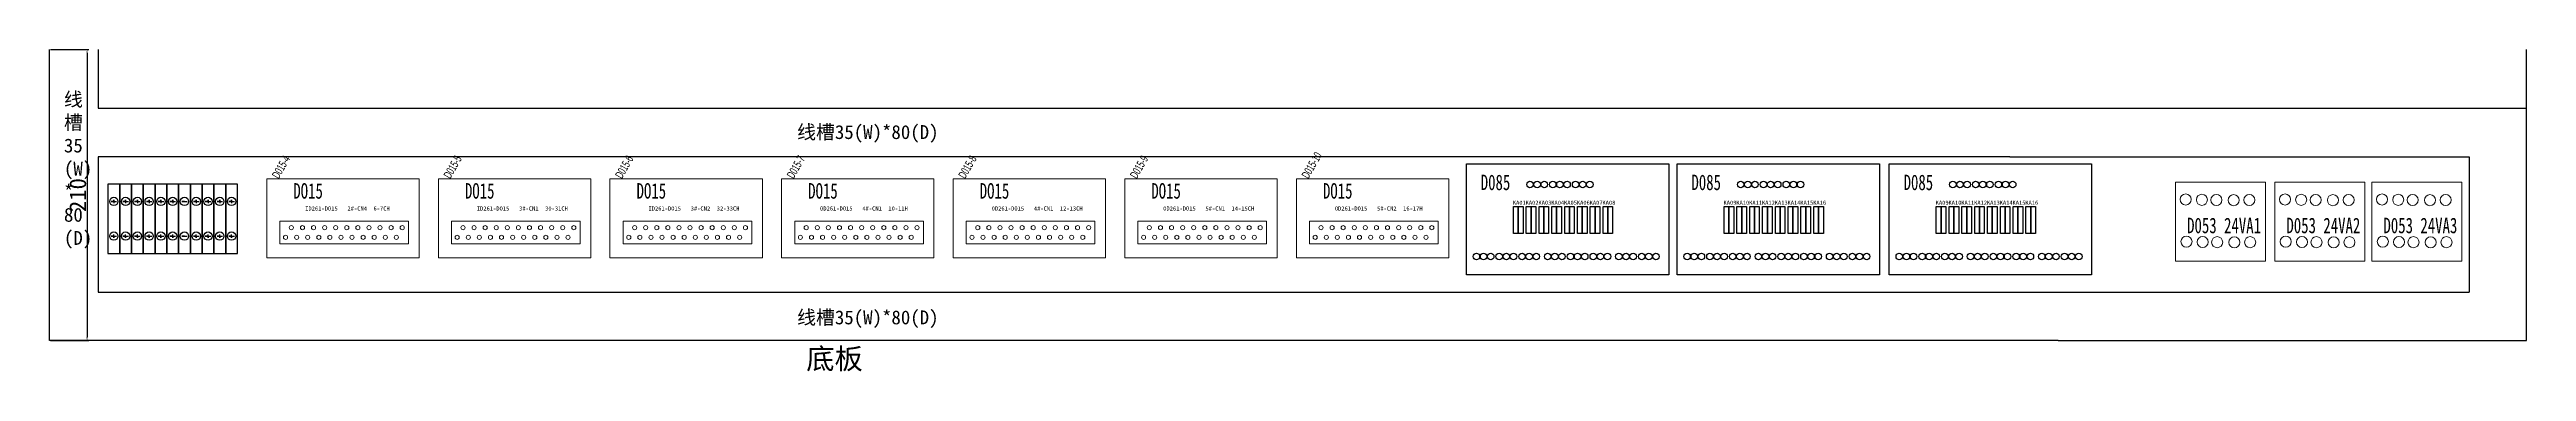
# Model space of a CAD drawing. Header units: millimetres. Extents: x -300 to 4617, y -106 to 3179.
# Drawn here: x 2011 to 3799, y 999 to 1231 of the extents above; entities that cross this region are included whole.
import ezdxf

# ---------------------------------------------------------------- set-up
doc = ezdxf.new("R2010")
doc.units = ezdxf.units.MM
doc.layers.add('细实线层', color=7, linetype='Continuous')
doc.styles.get("Standard").update_dxf_attribs({"font": ''})
doc.styles.add('宋', font='', dxfattribs={"width": 0.7})
doc.styles.add('样式 8', font='arial.ttf', dxfattribs={"width": 0.6, "height": 2.5})
doc.styles.get('Standard').set_extended_font_data('SimSun')
doc.styles.get('宋').set_extended_font_data('SimSun')
doc.dimstyles.new('ISO-25', dxfattribs={"dimtxt": 3, "dimasz": 2.5, "dimexe": 1.25, "dimexo": 0.625, "dimtad": 1, "dimtxsty": 'Standard', "dimcen": 2.5, "dimadec": 0, "dimazin": 0, "dimtfac": 1, "dimtmove": 0, "dimatfit": 3, "dimfxl": 1, "dimarcsym": 0})

# ---------------------------------------------------------------- blocks, each defined once
blk = doc.blocks.new('D015')
at = {"lineweight": 0}
for p, q in [((4907.1, 1796), (4797.1, 1796)), ((4907.1, 1739), (4907.1, 1796)), ((4797.1, 1739), (4907.1, 1739))]:
    blk.add_line(p, q, dxfattribs=at)
for centre in [(4810.7, 1753.9), (4814.9, 1760.9), (4818.7, 1753.9), (4822.9, 1760.9), (4826.7, 1753.9), (4830.9, 1760.9), (4834.7, 1753.9), (4838.9, 1760.9), (4842.7, 1753.9), (4846.9, 1760.9), (4850.7, 1753.9), (4854.9, 1760.9), (4858.7, 1753.9), (4862.9, 1760.9), (4866.7, 1753.9), (4870.9, 1760.9), (4874.7, 1753.9), (4878.9, 1760.9), (4882.7, 1753.9), (4886.9, 1760.9), (4890.7, 1753.9), (4894.9, 1760.9)]:
    blk.add_circle(centre, 1.5, dxfattribs=at)
at = {"layer": '细实线层', "lineweight": 0}
for p, q in [((4797.1, 1796), (4797.1, 1739)), ((4806.6, 1749.1), (4806.6, 1765.6)), ((4806.6, 1765.6), (4899.5, 1765.6)), ((4899.5, 1765.6), (4899.5, 1749.1)), ((4899.5, 1749.1), (4806.6, 1749.1))]:
    blk.add_line(p, q, dxfattribs=at)
at = {"lineweight": 0, "insert": (4816.3, 1793), "char_height": 11.2, "width": 74.37, "attachment_point": 1, "style": '宋'}
blk.add_mtext('DO15', dxfattribs=at)
blk = doc.blocks.new('*D82')
at = {"color": 0, "lineweight": -2, "transparency": 16777216}
for p, q in [((2011.8, 1230.8), (2039.5, 1230.8)), ((2038.2, 1228.3), (2038.2, 1023.3)), ((2011.8, 1020.8), (2039.5, 1020.8))]:
    blk.add_line(p, q, dxfattribs=at)
at = {"color": 0, "transparency": 16777216}
for points in [[(2037.8, 1228.3), (2038.6, 1228.3), (2038.2, 1230.8)], [(2037.8, 1023.3), (2038.6, 1023.3), (2038.2, 1020.8)]]:
    blk.add_solid(points, dxfattribs=at)
at = {"layer": 'Defpoints', "color": 0, "transparency": 16777216}
for p in [(2011.1, 1230.8), (2011.1, 1020.8), (2038.2, 1020.8)]:
    blk.add_point(p, dxfattribs=at)
at = {"color": 0, "transparency": 16777216, "insert": (2031.6, 1125.8), "char_height": 3, "attachment_point": 5, "rotation": 90}
blk.add_mtext('{\\H4x;210}', dxfattribs=at)

msp = doc.modelspace()

# ---------------------------------------------------------------- linework, layer by layer
for p, q in [((2011.126, 1020.839), (2011.126, 1230.839)), ((2046.126, 1230.839), (2046.126, 1188.44)), ((3799.099, 1188.44), (3799.099, 1230.839)), ((2046.126, 1188.44), (3426.126, 1188.44)), ((3426.126, 1188.44), (3799.099, 1188.44)), ((3799.099, 1153.44), (3799.099, 1188.44)), ((3426.126, 1153.44), (2046.126, 1153.44)), ((2046.126, 1153.44), (2046.126, 1055.839)), ((3426.126, 1153.44), (3757.763, 1153.44)), ((3757.763, 1153.44), (3757.763, 1055.839)), ((3799.099, 1020.839), (3799.099, 1153.44)), ((2057.538, 1121.22), (2057.538, 1122.42)), ((2057.538, 1122.42), (2057.538, 1120.02)), ((2066.038, 1121.22), (2066.038, 1122.42)), ((2066.038, 1122.42), (2066.038, 1120.02)), ((2074.538, 1121.22), (2074.538, 1122.42)), ((2074.538, 1122.42), (2074.538, 1120.02)), ((2083.038, 1121.22), (2083.038, 1122.42)), ((2083.038, 1122.42), (2083.038, 1120.02)), ((2091.538, 1121.22), (2091.538, 1122.42)), ((2091.538, 1122.42), (2091.538, 1120.02)), ((2100.038, 1121.22), (2100.038, 1122.42)), ((2100.038, 1122.42), (2100.038, 1120.02)), ((2117.038, 1121.22), (2117.038, 1122.42)), ((2117.038, 1122.42), (2117.038, 1120.02)), ((2125.538, 1121.22), (2125.538, 1122.42)), ((2125.538, 1122.42), (2125.538, 1120.02)), ((2134.038, 1121.22), (2134.038, 1122.42)), ((2134.038, 1122.42), (2134.038, 1120.02)), ((2142.538, 1121.22), (2142.538, 1122.42)), ((2142.538, 1122.42), (2142.538, 1120.02)), ((2046.126, 1055.839), (3426.126, 1055.839)), ((3426.126, 1055.839), (3757.763, 1055.839)), ((3461.126, 1020.839), (2011.126, 1020.839)), ((3461.126, 1020.839), (3799.099, 1020.839))]:
    msp.add_line(p, q)
at = {"color": 0}
for p, q in [((2057.538, 1121.22), (2055.538, 1121.22)), ((2055.538, 1121.22), (2059.538, 1121.22)), ((2066.038, 1121.22), (2064.038, 1121.22)), ((2064.038, 1121.22), (2068.038, 1121.22)), ((2074.538, 1121.22), (2072.538, 1121.22)), ((2072.538, 1121.22), (2076.538, 1121.22)), ((2083.038, 1121.22), (2081.038, 1121.22)), ((2081.038, 1121.22), (2085.038, 1121.22)), ((2091.538, 1121.22), (2089.538, 1121.22)), ((2089.538, 1121.22), (2093.538, 1121.22)), ((2100.038, 1121.22), (2098.038, 1121.22)), ((2098.038, 1121.22), (2102.038, 1121.22)), ((2108.538, 1121.22), (2106.538, 1121.22)), ((2106.538, 1121.22), (2110.538, 1121.22)), ((2117.038, 1121.22), (2115.038, 1121.22)), ((2115.038, 1121.22), (2119.038, 1121.22)), ((2125.538, 1121.22), (2123.538, 1121.22)), ((2123.538, 1121.22), (2127.538, 1121.22)), ((2134.038, 1121.22), (2132.038, 1121.22)), ((2132.038, 1121.22), (2136.038, 1121.22)), ((2142.538, 1121.22), (2140.538, 1121.22)), ((2140.538, 1121.22), (2144.538, 1121.22)), ((2057.538, 1096.22), (2055.538, 1096.22)), ((2055.538, 1096.22), (2059.538, 1096.22)), ((2057.538, 1095.02), (2057.538, 1097.42)), ((2057.538, 1096.22), (2057.538, 1095.02)), ((2066.038, 1096.22), (2064.038, 1096.22)), ((2064.038, 1096.22), (2068.038, 1096.22)), ((2066.038, 1095.02), (2066.038, 1097.42)), ((2066.038, 1096.22), (2066.038, 1095.02)), ((2074.538, 1096.22), (2072.538, 1096.22)), ((2072.538, 1096.22), (2076.538, 1096.22)), ((2074.538, 1095.02), (2074.538, 1097.42)), ((2074.538, 1096.22), (2074.538, 1095.02)), ((2083.038, 1096.22), (2081.038, 1096.22)), ((2081.038, 1096.22), (2085.038, 1096.22)), ((2083.038, 1095.02), (2083.038, 1097.42)), ((2083.038, 1096.22), (2083.038, 1095.02)), ((2091.538, 1096.22), (2089.538, 1096.22)), ((2089.538, 1096.22), (2093.538, 1096.22)), ((2091.538, 1095.02), (2091.538, 1097.42)), ((2091.538, 1096.22), (2091.538, 1095.02)), ((2100.038, 1096.22), (2098.038, 1096.22)), ((2098.038, 1096.22), (2102.038, 1096.22)), ((2100.038, 1095.02), (2100.038, 1097.42)), ((2100.038, 1096.22), (2100.038, 1095.02)), ((2108.538, 1096.22), (2106.538, 1096.22)), ((2106.538, 1096.22), (2110.538, 1096.22)), ((2117.038, 1096.22), (2115.038, 1096.22)), ((2115.038, 1096.22), (2119.038, 1096.22)), ((2117.038, 1095.02), (2117.038, 1097.42)), ((2117.038, 1096.22), (2117.038, 1095.02)), ((2125.538, 1096.22), (2123.538, 1096.22)), ((2123.538, 1096.22), (2127.538, 1096.22)), ((2125.538, 1095.02), (2125.538, 1097.42)), ((2125.538, 1096.22), (2125.538, 1095.02)), ((2134.038, 1096.22), (2132.038, 1096.22)), ((2132.038, 1096.22), (2136.038, 1096.22)), ((2134.038, 1095.02), (2134.038, 1097.42)), ((2134.038, 1096.22), (2134.038, 1095.02)), ((2142.538, 1096.22), (2140.538, 1096.22)), ((2140.538, 1096.22), (2144.538, 1096.22)), ((2142.538, 1095.02), (2142.538, 1097.42)), ((2142.538, 1096.22), (2142.538, 1095.02))]:
    msp.add_line(p, q, dxfattribs=at)
for points in [[(3033.907, 1148.348), (3179.907, 1148.348), (3179.907, 1068.348), (3033.907, 1068.348)], [(3185.999, 1148.348), (3331.999, 1148.348), (3331.999, 1068.348), (3185.999, 1068.348)], [(3339.147, 1148.348), (3485.147, 1148.348), (3485.147, 1068.348), (3339.147, 1068.348)], [(3067.865, 1117.499), (3071.311, 1117.499), (3071.311, 1098.052), (3067.865, 1098.052)], [(3071.311, 1117.499), (3074.757, 1117.499), (3074.757, 1098.052), (3071.311, 1098.052)], [(3077.109, 1117.499), (3080.555, 1117.499), (3080.555, 1098.052), (3077.109, 1098.052)], [(3080.555, 1117.499), (3084, 1117.499), (3084, 1098.052), (3080.555, 1098.052)], [(3086.352, 1117.499), (3089.798, 1117.499), (3089.798, 1098.052), (3086.352, 1098.052)], [(3089.798, 1117.499), (3093.244, 1117.499), (3093.244, 1098.052), (3089.798, 1098.052)], [(3095.596, 1117.499), (3099.042, 1117.499), (3099.042, 1098.052), (3095.596, 1098.052)], [(3099.042, 1117.499), (3102.487, 1117.499), (3102.487, 1098.052), (3099.042, 1098.052)], [(3104.839, 1117.499), (3108.285, 1117.499), (3108.285, 1098.052), (3104.839, 1098.052)], [(3108.285, 1117.499), (3111.731, 1117.499), (3111.731, 1098.052), (3108.285, 1098.052)], [(3114.083, 1117.499), (3117.529, 1117.499), (3117.529, 1098.052), (3114.083, 1098.052)], [(3117.529, 1117.499), (3120.974, 1117.499), (3120.974, 1098.052), (3117.529, 1098.052)], [(3123.326, 1117.499), (3126.772, 1117.499), (3126.772, 1098.052), (3123.326, 1098.052)], [(3126.772, 1117.499), (3130.218, 1117.499), (3130.218, 1098.052), (3126.772, 1098.052)], [(3132.57, 1117.499), (3136.016, 1117.499), (3136.016, 1098.052), (3132.57, 1098.052)], [(3136.016, 1117.499), (3139.461, 1117.499), (3139.461, 1098.052), (3136.016, 1098.052)], [(3219.957, 1117.499), (3223.403, 1117.499), (3223.403, 1098.052), (3219.957, 1098.052)], [(3223.403, 1117.499), (3226.848, 1117.499), (3226.848, 1098.052), (3223.403, 1098.052)], [(3229.201, 1117.499), (3232.646, 1117.499), (3232.646, 1098.052), (3229.201, 1098.052)], [(3232.646, 1117.499), (3236.092, 1117.499), (3236.092, 1098.052), (3232.646, 1098.052)], [(3238.444, 1117.499), (3241.89, 1117.499), (3241.89, 1098.052), (3238.444, 1098.052)], [(3241.89, 1117.499), (3245.335, 1117.499), (3245.335, 1098.052), (3241.89, 1098.052)], [(3247.688, 1117.499), (3251.133, 1117.499), (3251.133, 1098.052), (3247.688, 1098.052)], [(3251.133, 1117.499), (3254.579, 1117.499), (3254.579, 1098.052), (3251.133, 1098.052)], [(3256.931, 1117.499), (3260.377, 1117.499), (3260.377, 1098.052), (3256.931, 1098.052)], [(3260.377, 1117.499), (3263.822, 1117.499), (3263.822, 1098.052), (3260.377, 1098.052)], [(3266.175, 1117.499), (3269.62, 1117.499), (3269.62, 1098.052), (3266.175, 1098.052)], [(3269.62, 1117.499), (3273.066, 1117.499), (3273.066, 1098.052), (3269.62, 1098.052)], [(3275.418, 1117.499), (3278.864, 1117.499), (3278.864, 1098.052), (3275.418, 1098.052)], [(3278.864, 1117.499), (3282.309, 1117.499), (3282.309, 1098.052), (3278.864, 1098.052)], [(3284.662, 1117.499), (3288.107, 1117.499), (3288.107, 1098.052), (3284.662, 1098.052)], [(3288.107, 1117.499), (3291.553, 1117.499), (3291.553, 1098.052), (3288.107, 1098.052)], [(3373.105, 1117.499), (3376.551, 1117.499), (3376.551, 1098.052), (3373.105, 1098.052)], [(3376.551, 1117.499), (3379.996, 1117.499), (3379.996, 1098.052), (3376.551, 1098.052)], [(3382.348, 1117.499), (3385.794, 1117.499), (3385.794, 1098.052), (3382.348, 1098.052)], [(3385.794, 1117.499), (3389.24, 1117.499), (3389.24, 1098.052), (3385.794, 1098.052)], [(3391.592, 1117.499), (3395.038, 1117.499), (3395.038, 1098.052), (3391.592, 1098.052)], [(3395.038, 1117.499), (3398.483, 1117.499), (3398.483, 1098.052), (3395.038, 1098.052)], [(3400.835, 1117.499), (3404.281, 1117.499), (3404.281, 1098.052), (3400.835, 1098.052)], [(3404.281, 1117.499), (3407.727, 1117.499), (3407.727, 1098.052), (3404.281, 1098.052)], [(3410.079, 1117.499), (3413.525, 1117.499), (3413.525, 1098.052), (3410.079, 1098.052)], [(3413.525, 1117.499), (3416.97, 1117.499), (3416.97, 1098.052), (3413.525, 1098.052)], [(3419.323, 1117.499), (3422.768, 1117.499), (3422.768, 1098.052), (3419.323, 1098.052)], [(3422.768, 1117.499), (3426.214, 1117.499), (3426.214, 1098.052), (3422.768, 1098.052)], [(3428.566, 1117.499), (3432.012, 1117.499), (3432.012, 1098.052), (3428.566, 1098.052)], [(3432.012, 1117.499), (3435.457, 1117.499), (3435.457, 1098.052), (3432.012, 1098.052)], [(3437.81, 1117.499), (3441.255, 1117.499), (3441.255, 1098.052), (3437.81, 1098.052)], [(3441.255, 1117.499), (3444.701, 1117.499), (3444.701, 1098.052), (3441.255, 1098.052)]]:
    msp.add_lwpolyline(points, close=True)
at = {"linetype": 'Continuous'}
for points in [[(2053.288, 1083.72), (2061.788, 1083.72), (2061.788, 1133.72), (2053.288, 1133.72)], [(2061.788, 1083.72), (2070.288, 1083.72), (2070.288, 1133.72), (2061.788, 1133.72)], [(2070.288, 1083.72), (2078.788, 1083.72), (2078.788, 1133.72), (2070.288, 1133.72)], [(2078.788, 1083.72), (2087.288, 1083.72), (2087.288, 1133.72), (2078.788, 1133.72)], [(2087.288, 1083.72), (2095.788, 1083.72), (2095.788, 1133.72), (2087.288, 1133.72)], [(2095.788, 1083.72), (2104.288, 1083.72), (2104.288, 1133.72), (2095.788, 1133.72)], [(2104.288, 1083.72), (2112.788, 1083.72), (2112.788, 1133.72), (2104.288, 1133.72)], [(2112.788, 1083.72), (2121.288, 1083.72), (2121.288, 1133.72), (2112.788, 1133.72)], [(2121.288, 1083.72), (2129.788, 1083.72), (2129.788, 1133.72), (2121.288, 1133.72)], [(2129.788, 1083.72), (2138.288, 1083.72), (2138.288, 1133.72), (2129.788, 1133.72)], [(2138.288, 1083.72), (2146.788, 1083.72), (2146.788, 1133.72), (2138.288, 1133.72)]]:
    msp.add_lwpolyline(points, close=True, dxfattribs=at)
for centre, radius in [((3079.782, 1133.466), 2.319), ((3084.943, 1133.466), 2.319), ((3090.104, 1133.466), 2.319), ((3096.239, 1133.466), 2.319), ((3101.4, 1133.466), 2.319), ((3106.561, 1133.466), 2.319), ((3112.697, 1133.466), 2.319), ((3117.858, 1133.466), 2.319), ((3123.019, 1133.466), 2.319), ((3231.874, 1133.466), 2.319), ((3237.035, 1133.466), 2.319), ((3242.196, 1133.466), 2.319), ((3248.331, 1133.466), 2.319), ((3253.492, 1133.466), 2.319), ((3258.653, 1133.466), 2.319), ((3264.789, 1133.466), 2.319), ((3269.95, 1133.466), 2.319), ((3275.111, 1133.466), 2.319), ((3385.021, 1133.466), 2.319), ((3390.183, 1133.466), 2.319), ((3395.344, 1133.466), 2.319), ((3401.479, 1133.466), 2.319), ((3406.64, 1133.466), 2.319), ((3411.801, 1133.466), 2.319), ((3417.936, 1133.466), 2.319), ((3423.097, 1133.466), 2.319), ((3428.259, 1133.466), 2.319), ((2057.538, 1121.22), 3), ((2066.038, 1121.22), 3), ((2074.538, 1121.22), 3), ((2083.038, 1121.22), 3), ((2091.538, 1121.22), 3), ((2100.038, 1121.22), 3), ((2108.538, 1121.22), 3), ((2117.038, 1121.22), 3), ((2125.538, 1121.22), 3), ((2134.038, 1121.22), 3), ((2142.538, 1121.22), 3), ((3041.118, 1081.451), 2.319), ((3046.279, 1081.451), 2.319), ((3051.44, 1081.451), 2.319), ((3057.576, 1081.451), 2.319), ((3062.737, 1081.451), 2.319), ((3067.898, 1081.451), 2.319), ((3074.033, 1081.451), 2.319), ((3079.194, 1081.451), 2.319), ((3084.355, 1081.451), 2.319), ((3092.536, 1081.451), 2.319), ((3097.697, 1081.451), 2.319), ((3102.859, 1081.451), 2.319), ((3108.994, 1081.451), 2.319), ((3114.155, 1081.451), 2.319), ((3119.316, 1081.451), 2.319), ((3125.451, 1081.451), 2.319), ((3130.612, 1081.451), 2.319), ((3135.774, 1081.451), 2.319), ((3143.955, 1081.451), 2.319), ((3149.116, 1081.451), 2.319), ((3154.277, 1081.451), 2.319), ((3160.412, 1081.451), 2.319), ((3165.573, 1081.451), 2.319), ((3170.734, 1081.451), 2.319), ((3193.21, 1081.451), 2.319), ((3198.371, 1081.451), 2.319), ((3203.532, 1081.451), 2.319), ((3209.668, 1081.451), 2.319), ((3214.829, 1081.451), 2.319), ((3219.99, 1081.451), 2.319), ((3226.125, 1081.451), 2.319), ((3231.286, 1081.451), 2.319), ((3236.447, 1081.451), 2.319), ((3244.628, 1081.451), 2.319), ((3249.789, 1081.451), 2.319), ((3254.95, 1081.451), 2.319), ((3261.086, 1081.451), 2.319), ((3266.247, 1081.451), 2.319), ((3271.408, 1081.451), 2.319), ((3277.543, 1081.451), 2.319), ((3282.704, 1081.451), 2.319), ((3287.865, 1081.451), 2.319), ((3296.046, 1081.451), 2.319), ((3301.207, 1081.451), 2.319), ((3306.368, 1081.451), 2.319), ((3312.504, 1081.451), 2.319), ((3317.665, 1081.451), 2.319), ((3322.826, 1081.451), 2.319), ((3346.358, 1081.451), 2.319), ((3351.519, 1081.451), 2.319), ((3356.68, 1081.451), 2.319), ((3362.815, 1081.451), 2.319), ((3367.976, 1081.451), 2.319), ((3373.137, 1081.451), 2.319), ((3379.273, 1081.451), 2.319), ((3384.434, 1081.451), 2.319), ((3389.595, 1081.451), 2.319), ((3397.776, 1081.451), 2.319), ((3402.937, 1081.451), 2.319), ((3408.098, 1081.451), 2.319), ((3414.233, 1081.451), 2.319), ((3419.395, 1081.451), 2.319), ((3424.556, 1081.451), 2.319), ((3430.691, 1081.451), 2.319), ((3435.852, 1081.451), 2.319), ((3441.013, 1081.451), 2.319), ((3449.194, 1081.451), 2.319), ((3454.355, 1081.451), 2.319), ((3459.516, 1081.451), 2.319), ((3465.652, 1081.451), 2.319), ((3470.813, 1081.451), 2.319), ((3475.974, 1081.451), 2.319)]:
    msp.add_circle(centre, radius)
at = {"color": 0}
for centre in [(2057.538, 1096.22), (2066.038, 1096.22), (2074.538, 1096.22), (2083.038, 1096.22), (2091.538, 1096.22), (2100.038, 1096.22), (2108.538, 1096.22), (2117.038, 1096.22), (2125.538, 1096.22), (2134.038, 1096.22), (2142.538, 1096.22)]:
    msp.add_circle(centre, 3, dxfattribs=at)
at = {"layer": '细实线层', "lineweight": 0}
for p, q in [((3545.719, 1135.106), (3545.719, 1078.106)), ((3545.719, 1135.106), (3610.719, 1135.106)), ((3610.719, 1135.106), (3610.719, 1078.106)), ((3617.394, 1135.106), (3617.394, 1078.106)), ((3617.394, 1135.106), (3682.394, 1135.106)), ((3682.394, 1135.106), (3682.394, 1078.106)), ((3687.437, 1135.106), (3687.437, 1078.106)), ((3687.437, 1135.106), (3752.437, 1135.106)), ((3752.437, 1135.106), (3752.437, 1078.106)), ((3545.719, 1078.106), (3545.719, 1106.606)), ((3617.394, 1078.106), (3617.394, 1106.606)), ((3682.394, 1078.106), (3682.394, 1106.606)), ((3545.719, 1078.106), (3610.719, 1078.106)), ((3617.394, 1078.106), (3682.394, 1078.106)), ((3687.437, 1078.106), (3752.437, 1078.106))]:
    msp.add_line(p, q, dxfattribs=at)
for centre in [(3553.139, 1122.65), (3624.814, 1122.65), (3694.856, 1122.65), (3564.801, 1122.395), (3575.295, 1122.268), (3587.7, 1122.141), (3599.107, 1122.268), (3636.476, 1122.395), (3646.97, 1122.268), (3659.375, 1122.141), (3670.782, 1122.268), (3706.519, 1122.395), (3717.013, 1122.268), (3729.417, 1122.141), (3740.825, 1122.268), (3553.676, 1092.191), (3565.339, 1091.936), (3575.833, 1091.809), (3588.237, 1091.682), (3599.645, 1091.809), (3625.351, 1092.191), (3637.014, 1091.936), (3647.508, 1091.809), (3659.912, 1091.682), (3671.32, 1091.809), (3695.394, 1092.191), (3707.056, 1091.936), (3717.55, 1091.809), (3729.955, 1091.682), (3741.362, 1091.809)]:
    msp.add_circle(centre, 4, dxfattribs=at)

# ---------------------------------------------------------------- block references
for p in [(-2629.194, -658.57), (-2505.314, -658.57), (-2381.434, -658.57), (-2257.553, -658.57), (-2133.715, -658.57), (-2009.835, -658.57), (-1885.955, -658.57)]:
    msp.add_blockref('D015', p)

# ---------------------------------------------------------------- texts
at = {"lineweight": 0, "style": '样式 8', "width": 0.6}
for s, p in [('D015-4', (2176.518, 1137.157)), ('D015-5', (2300.398, 1137.157)), ('D015-6', (2424.278, 1137.157)), ('D015-7', (2548.158, 1137.157)), ('D015-8', (2671.997, 1137.157)), ('D015-9', (2795.877, 1137.157)), ('D015-10', (2919.757, 1137.157))]:
    msp.add_text(s, height=6, rotation=60, dxfattribs=at).set_placement(p)
at = {"lineweight": 0, "attachment_point": 1}
for s, insert, char_height, width in [('线槽35\\P(W)\\P*\\P80\\P(D)', (2021.525, 1199.917), 10, 13.79767), ('线槽35(W)*80(D)', (2550.743, 1176.282), 10, 120.02374), ('线槽35(W)*80(D)', (2550.743, 1042.538), 10, 120.02374), ('底板', (2557.329, 1015.245), 15, 80.51664)]:
    msp.add_mtext(s, dxfattribs=dict(at, insert=insert, char_height=char_height, width=width))
at = {"lineweight": 0, "char_height": 11.2, "width": 74.37029, "attachment_point": 1, "style": '宋'}
for s, insert in [('D085', (3044.244, 1140.592)), ('D085', (3196.335, 1140.592)), ('D085', (3349.483, 1140.592)), ('D053 24VA1', (3554.138, 1109.491)), ('D053 24VA2', (3625.813, 1109.491)), ('D053 24VA3', (3695.855, 1109.491))]:
    msp.add_mtext(s, dxfattribs=dict(at, insert=insert))
at = {"color": 0, "lineweight": -2, "char_height": 3, "attachment_point": 1}
for s, insert, width in [('ID261-DO15   2#-CN4  6-7CH               ', (2195.684, 1117.634), 61.03402), ('ID261-DO15   3#-CN1  30-31CH               ', (2319.564, 1117.634), 68.42807), ('ID261-DO15   3#-CN2  32-33CH               ', (2443.444, 1117.634), 61.03402), ('OD261-DO15   4#-CN1  10-11H               ', (2567.324, 1117.634), 61.03402), ('0D261-DO15   4#-CN1  12-13CH               ', (2691.163, 1117.634), 68.42807), ('OD261-DO15   5#-CN1  14-15CH               ', (2815.043, 1117.634), 61.03402), ('OD261-DO15   5#-CN2  16-17H               ', (2938.923, 1117.634), 61.03402), ('KA01              ', (3067.381, 1121.845), 6.50225), ('KA02              ', (3076.624, 1121.845), 6.50225), ('KA03              ', (3085.868, 1121.845), 6.50225), ('KA04              ', (3095.111, 1121.845), 6.50225), ('KA05              ', (3104.355, 1121.845), 6.50225), ('KA06              ', (3113.598, 1121.845), 6.50225), ('KA07              ', (3122.842, 1121.845), 6.50225), ('KA08              ', (3132.085, 1121.845), 6.50225), ('KA09              ', (3219.472, 1121.845), 6.50225), ('KA10              ', (3228.716, 1121.845), 6.50225), ('KA11              ', (3237.959, 1121.845), 6.50225), ('KA12              ', (3247.203, 1121.845), 6.50225), ('KA13              ', (3256.446, 1121.845), 6.50225), ('KA14              ', (3265.69, 1121.845), 6.50225), ('KA15              ', (3274.933, 1121.845), 6.50225), ('KA16              ', (3284.177, 1121.845), 6.50225), ('KA09              ', (3372.62, 1121.845), 6.50225), ('KA10              ', (3381.864, 1121.845), 6.50225), ('KA11              ', (3391.107, 1121.845), 6.50225), ('KA12              ', (3400.351, 1121.845), 6.50225), ('KA13              ', (3409.594, 1121.845), 6.50225), ('KA14              ', (3418.838, 1121.845), 6.50225), ('KA15              ', (3428.081, 1121.845), 6.50225), ('KA16              ', (3437.325, 1121.845), 6.50225)]:
    msp.add_mtext(s, dxfattribs=dict(at, insert=insert, width=width))

# ---------------------------------------------------------------- dimensions: what is measured, and where the dimension line sits
dim = msp.add_linear_dim(base=(2038.211, 1020.839), p1=(2011.126, 1230.839), p2=(2011.126, 1020.839), angle=90, text='{\\H4x;<>}', dimstyle='ISO-25', override={"dimtxsty": 'Standard'})
dim.commit()
dim.dimension.update_dxf_attribs({"geometry": '*D82', "text_midpoint": (2031.586, 1125.839)})

doc.saveas('drawing.dxf')
